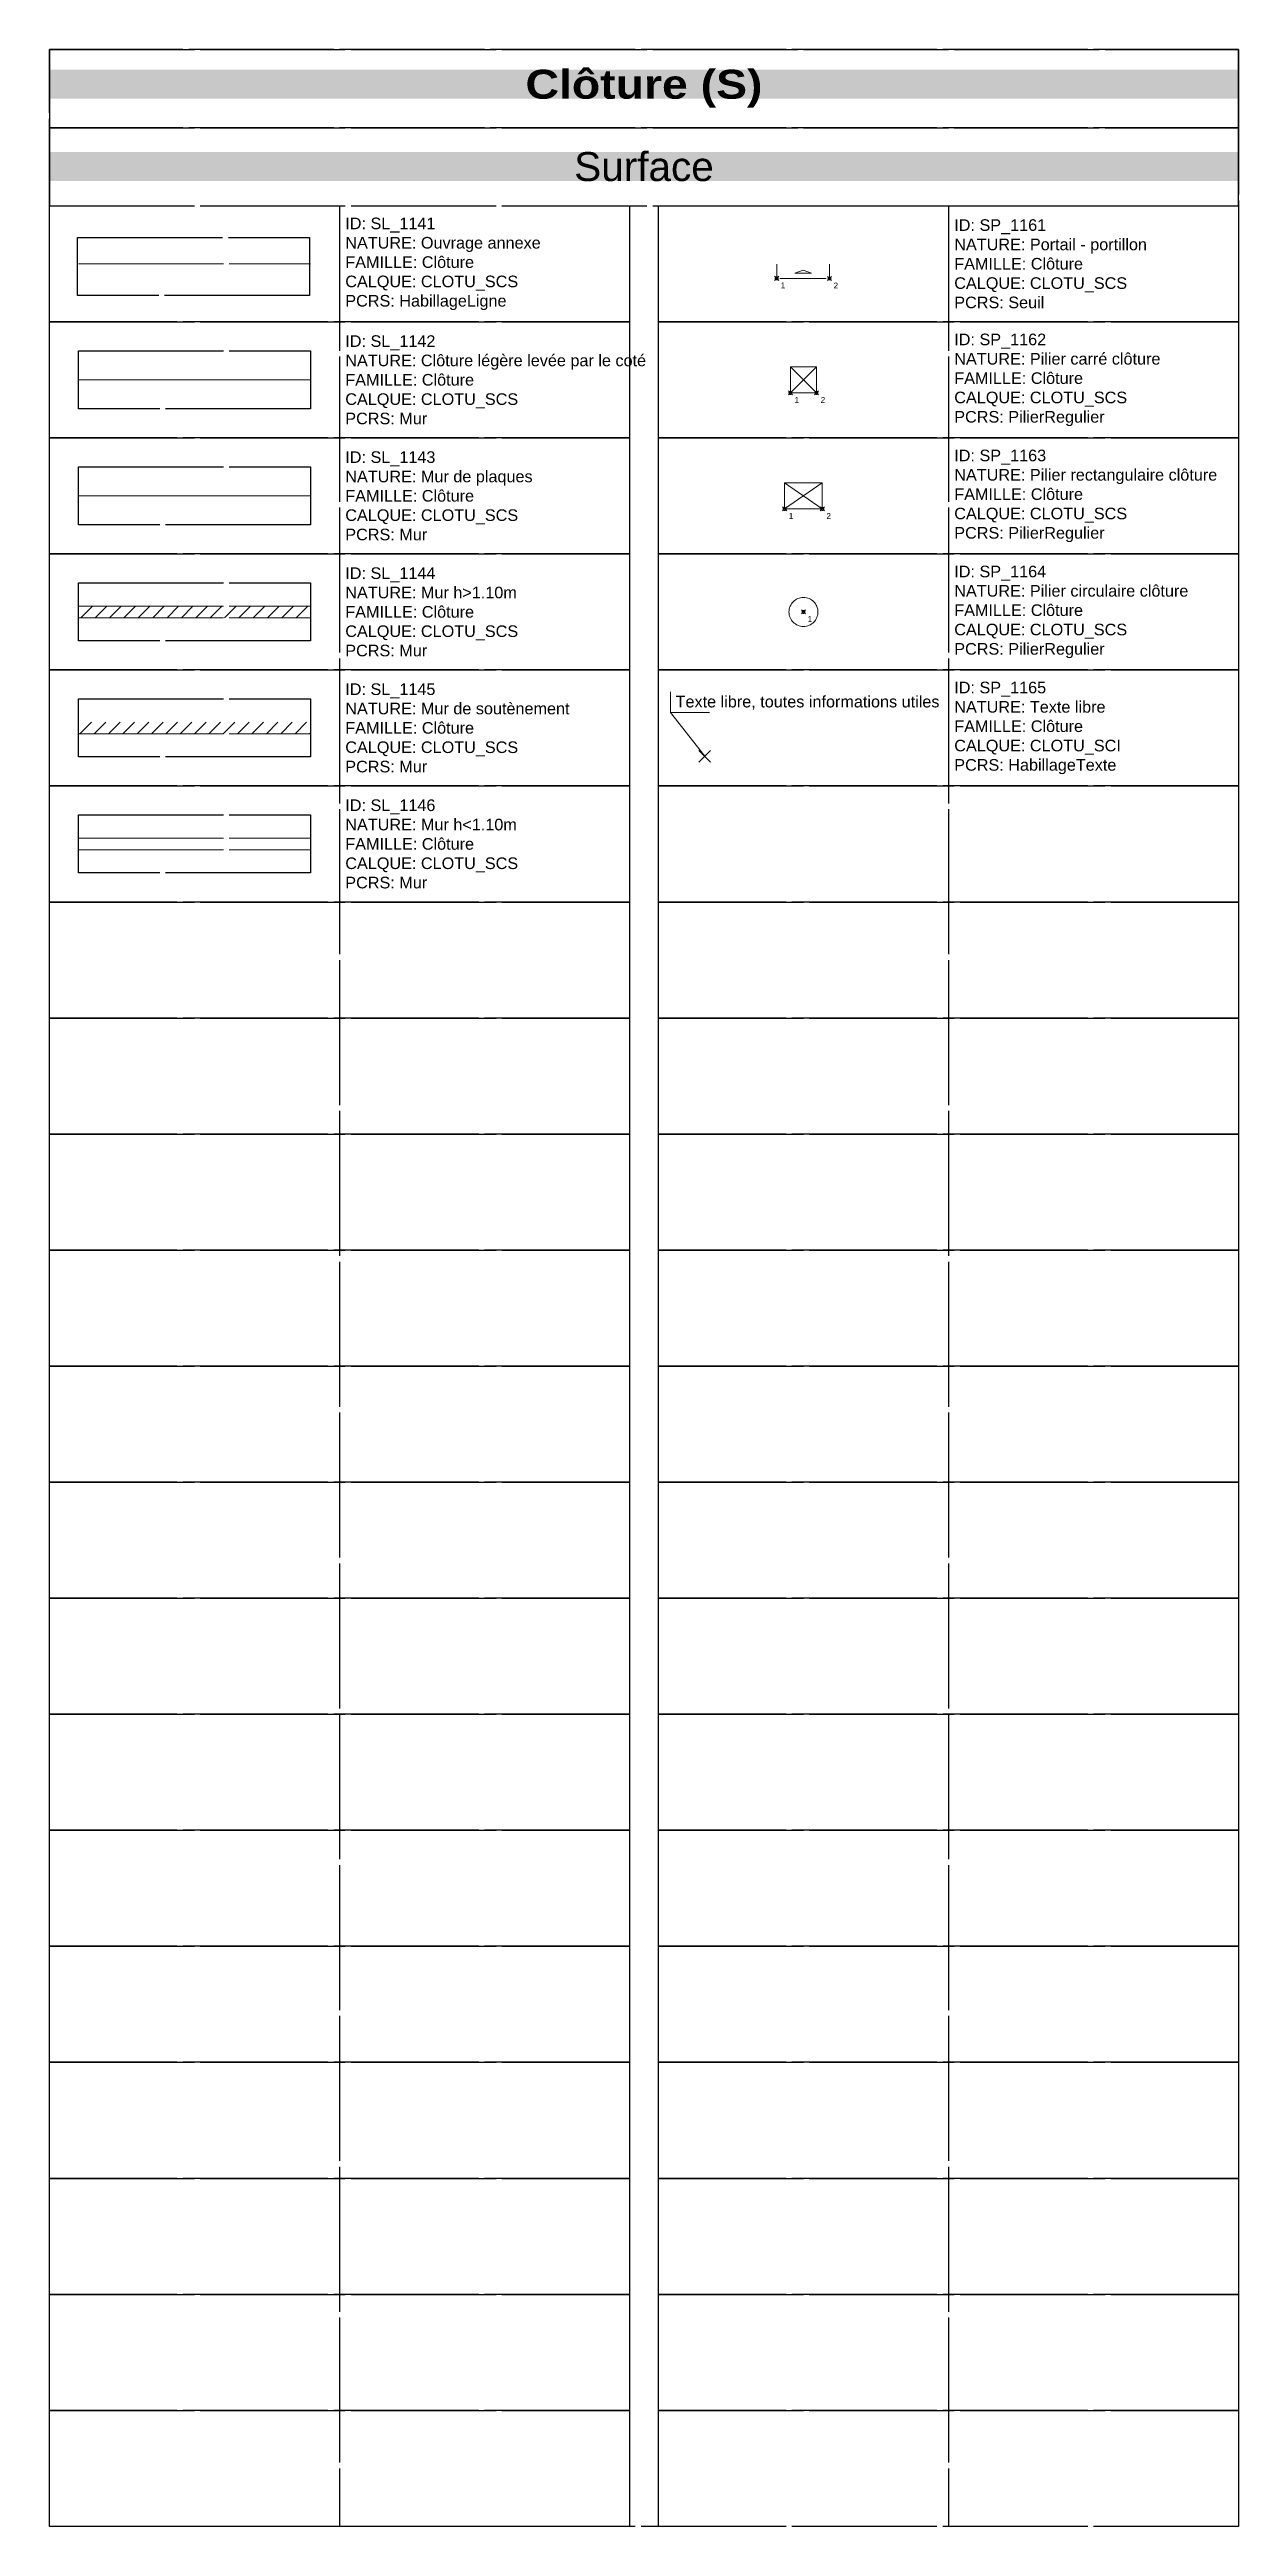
# Model space of a CAD drawing. Header units: metres. Extents: x 3067 to 3319, y 1703 to 1914.
# Drawn here: x 3088.05 to 3108.55, y 1703.17 to 1745.87 of the extents above; entities that cross this region are included whole.
import ezdxf

# ---------------------------------------------------------------- set-up
doc = ezdxf.new("R2010")
doc.units = ezdxf.units.M
doc.header["$PDMODE"] = 3
doc.header["$PDSIZE"] = 0.1
for name, pattern in [('SL_1141', [2.5, 2.5, 0]), ('SL_1144', [2.5, 2.5, 0]), ('SL_1145', [2.5, 2.5, 0]), ('SL_1146', [2.5, 2.5, 0]), ('Socle_Continu', [2.5, 2.5, 0])]:
    doc.linetypes.add(name, pattern=pattern)
doc.layers.get('0').update_dxf_attribs({"lineweight": 30})
for name, color, linetype, lineweight in [('1', 7, 'Socle_Continu', 30), ('2', 7, 'Socle_Continu', 30), ('3_sens et nbr de points', 7, 'Socle_Continu', 5), ('CLOTH_SCS', 212, 'Socle_Continu', 13), ('CLOTU_SCI', 212, 'Socle_Continu', 13), ('CLOTU_SCS', 212, 'Socle_Continu', 13)]:
    doc.layers.add(name, color=color, linetype=linetype, lineweight=lineweight)
doc.styles.get("Standard").update_dxf_attribs({"font": 'arial.ttf'})
doc.styles.add('Style_1', font='WINGDNG2.TTF')
doc.linetypes.add('SL_1142', pattern='A,0.5,0,["£",Style_1,S=0.1,R=0,X=0.2,Y=0],0.5', length=1)
doc.linetypes.add('SL_1143', pattern='A,0.5,0,["¢",Style_1,S=0.1,R=0,X=0.2,Y=-0.065],0.5', length=1)
pattern_1 = [(45, (0, 0), (-0.123743687, 0.123743687), [])]

msp = doc.modelspace()

# ---------------------------------------------------------------- texts
at = {"linetype": 'Socle_Continu', "char_height": 0.5, "width": 20.5, "attachment_point": 5, "bg_fill": 1, "box_fill_scale": 1, "bg_fill_transparency": 0}
for s, insert, bg_fill_color in [('{\\fArial Black|b0|i0|c0|p34;\\C256;\\c16777215;Clôture (S)}', (3098.299, 1745.192), 212), ('\\pxqc;Surface', (3098.299, 1743.845), 254)]:
    msp.add_mtext(s, dxfattribs=dict(at, insert=insert, bg_fill_color=bg_fill_color))
at = {"linetype": 'Socle_Continu', "char_height": 0.2, "width": 4.9, "attachment_point": 4}
for s, insert in [('ID: SL_1141\\PNATURE: Ouvrage annexe\\PFAMILLE: Clôture\\PCALQUE: CLOTU_SCS\\PPCRS: HabillageLigne', (3093.149, 1742.172)), ('ID: SP_1161\\PNATURE: Portail - portillon\\PFAMILLE: Clôture\\PCALQUE: CLOTU_SCS\\PPCRS: Seuil', (3103.649, 1742.172)), ('ID: SL_1142\\PNATURE: Clôture légère levée par le coté\\PFAMILLE: Clôture\\PCALQUE: CLOTU_SCS\\PPCRS: Mur', (3093.149, 1740.172)), ('ID: SP_1162\\PNATURE: Pilier carré clôture\\PFAMILLE: Clôture\\PCALQUE: CLOTU_SCS\\PPCRS: PilierRegulier', (3103.649, 1740.172)), ('ID: SL_1143\\PNATURE: Mur de plaques\\PFAMILLE: Clôture\\PCALQUE: CLOTU_SCS\\PPCRS: Mur', (3093.149, 1738.172)), ('ID: SP_1163\\PNATURE: Pilier rectangulaire clôture\\PFAMILLE: Clôture\\PCALQUE: CLOTU_SCS\\PPCRS: PilierRegulier', (3103.649, 1738.172)), ('ID: SL_1144\\PNATURE: Mur h>1.10m\\PFAMILLE: Clôture\\PCALQUE: CLOTU_SCS\\PPCRS: Mur', (3093.149, 1736.172)), ('ID: SP_1164\\PNATURE: Pilier circulaire clôture\\PFAMILLE: Clôture\\PCALQUE: CLOTU_SCS\\PPCRS: PilierRegulier', (3103.649, 1736.172)), ('ID: SL_1145\\PNATURE: Mur de soutènement\\PFAMILLE: Clôture\\PCALQUE: CLOTU_SCS\\PPCRS: Mur', (3093.149, 1734.172)), ('ID: SP_1165\\PNATURE: Texte libre\\PFAMILLE: Clôture\\PCALQUE: CLOTU_SCI\\PPCRS: HabillageTexte', (3103.649, 1734.172)), ('ID: SL_1146\\PNATURE: Mur h<1.10m\\PFAMILLE: Clôture\\PCALQUE: CLOTU_SCS\\PPCRS: Mur', (3093.149, 1732.172))]:
    msp.add_mtext(s, dxfattribs=dict(at, insert=insert))
at = {"layer": '3_sens et nbr de points', "linetype": 'Socle_Continu', "char_height": 0.1, "attachment_point": 1}
for s, insert in [('1', (3100.657, 1741.851)), ('2', (3101.568, 1741.848)), ('1', (3100.895, 1739.876)), ('2', (3101.345, 1739.876)), ('1', (3100.795, 1737.876)), ('2', (3101.445, 1737.876)), ('1', (3101.12, 1736.101))]:
    msp.add_mtext_dynamic_manual_height_columns(s, width=0.17351, gutter_width=1, heights=[0], dxfattribs=dict(at, insert=insert))

# ---------------------------------------------------------------- blocks, each defined once
blk = doc.blocks.new('SP_1161')
at = {"layer": 'CLOTU_SCS', "linetype": 'Socle_Continu'}
for p, q in [((0, 0), (0, 0.25)), ((0.057, 0), (0.854, 0)), ((0.455, 0.141), (0.313, 0.094)), ((0.313, 0.094), (0.598, 0.094)), ((0.598, 0.094), (0.455, 0.141)), ((0.911, 0.25), (0.911, 0))]:
    blk.add_line(p, q, dxfattribs=at)
at = {"layer": 'CLOTU_SCS', "linetype": 'Socle_Continu', "flags": 9}
for tag, p in [('ID', (1.36, 0.385)), ('NATURE', (1.36, 0.064)), ('CALQUE', (1.36, -0.579)), ('FAMILLE', (1.36, -0.257)), ('PCRS', (1.36, -0.9))]:
    blk.add_attdef(tag, p, '', height=0.2, dxfattribs=at)
blk = doc.blocks.new('SP_1162')
at = {"layer": 'CLOTU_SCS', "linetype": 'Socle_Continu'}
for p, q in [((0, 0), (0.45, 0.45)), ((0, 0.45), (0.45, 0))]:
    blk.add_line(p, q, dxfattribs=at)
at = {"layer": 'CLOTU_SCS', "linetype": 'Socle_Continu', "flags": 128}
blk.add_lwpolyline([(0.45, 0), (0, 0), (0, 0.45), (0.45, 0.45)], close=True, dxfattribs=at)
at = {"layer": 'CLOTU_SCS', "linetype": 'Socle_Continu', "flags": 9}
for tag, p in [('ID', (1.089, 0.299)), ('NATURE', (1.089, -0.022)), ('FAMILLE', (1.089, -0.344)), ('CALQUE', (1.089, -0.665)), ('PCRS', (1.089, -0.986))]:
    blk.add_attdef(tag, p, '', height=0.2, dxfattribs=at)
blk = doc.blocks.new('SP_1163')
at = {"layer": 'CLOTU_SCS', "linetype": 'Socle_Continu'}
for p, q in [((0, 0), (0.65, 0.45)), ((0, 0.45), (0.65, 0))]:
    blk.add_line(p, q, dxfattribs=at)
at = {"layer": 'CLOTU_SCS', "linetype": 'Socle_Continu', "flags": 128}
blk.add_lwpolyline([(0.65, 0), (0, 0), (0, 0.45), (0.65, 0.45)], close=True, dxfattribs=at)
at = {"layer": 'CLOTU_SCS', "linetype": 'Socle_Continu', "flags": 9}
for tag, p in [('ID', (1.211, 0.255)), ('NATURE', (1.211, -0.066)), ('FAMILLE', (1.211, -0.387)), ('CALQUE', (1.211, -0.709)), ('PCRS', (1.211, -1.03))]:
    blk.add_attdef(tag, p, '', height=0.2, dxfattribs=at)
blk = doc.blocks.new('SP_1164')
at = {"layer": 'CLOTU_SCS', "linetype": 'Socle_Continu'}
blk.add_circle((0, 0), 0.25, dxfattribs=at)
at = {"layer": 'CLOTU_SCS', "linetype": 'Socle_Continu', "flags": 9}
for tag, p in [('ID', (0.878, 0.051)), ('NATURE', (0.878, -0.27)), ('FAMILLE', (0.878, -0.592)), ('CALQUE', (0.878, -0.913)), ('PCRS', (0.878, -1.234))]:
    blk.add_attdef(tag, p, '', height=0.2, dxfattribs=at)
blk = doc.blocks.new('*U308')
at = {"layer": 'CLOTU_SCI', "linetype": 'Socle_Continu'}
blk.add_line((-0.591, 0.756), (0, 0), dxfattribs=at)
at = {"layer": 'CLOTU_SCI', "linetype": 'Socle_Continu', "flags": 128}
blk.add_lwpolyline([(0.082, 0.756), (-0.591, 0.756), (-0.591, 1.113)], dxfattribs=at)
at = {"layer": 'CLOTU_SCI', "linetype": 'Socle_Continu'}
blk.add_point((0, 0), dxfattribs=at)
blk.add_attdef('TXT', (-0.502, 0.843), '', height=0.2, dxfattribs=at)
at = {"layer": 'CLOTU_SCI', "linetype": 'Socle_Continu', "flags": 9}
for tag, p in [('NATURE', (1.967, -0.177)), ('ID', (1.967, 0.144)), ('FAMILLE', (1.967, -0.499)), ('CALQUE', (1.967, -0.82)), ('PCRS', (1.967, -1.141))]:
    blk.add_attdef(tag, p, '', height=0.2, dxfattribs=at)

# ---------------------------------------------------------------- hatches: boundary and pattern name
at = {"layer": 'CLOTH_SCS', "linetype": 'Socle_Continu'}
h = msp.add_hatch(dxfattribs=at)
h.set_pattern_fill('SL_1144', color=256, pattern_type=2)
h.set_pattern_definition(pattern_1)
h.paths.add_polyline_path([(3092.549, 1736.272), (3088.549, 1736.272), (3088.549, 1736.072), (3092.549, 1736.072)])
h = msp.add_hatch(dxfattribs=at)
h.set_pattern_fill('SL_1145', color=256, pattern_type=2)
h.set_pattern_definition(pattern_1)
h.paths.add_polyline_path([(3092.549, 1734.272), (3088.549, 1734.272), (3088.549, 1734.072), (3092.549, 1734.072)])

# ---------------------------------------------------------------- linework, layer by layer
at = {"linetype": 'Socle_Continu'}
for p, q in [((3093.049, 1743.172), (3093.049, 1703.172)), ((3103.549, 1743.172), (3103.549, 1703.172))]:
    msp.add_line(p, q, dxfattribs=at)
for points in [[(3088.049, 1744.519), (3108.549, 1744.519), (3108.549, 1745.866), (3088.049, 1745.866)], [(3088.049, 1743.172), (3108.549, 1743.172), (3108.549, 1744.519), (3088.049, 1744.519)], [(3088.049, 1743.172), (3098.049, 1743.172), (3098.049, 1741.172), (3088.049, 1741.172)], [(3098.549, 1743.172), (3108.549, 1743.172), (3108.549, 1741.172), (3098.549, 1741.172)], [(3088.049, 1741.172), (3098.049, 1741.172), (3098.049, 1739.172), (3088.049, 1739.172)], [(3098.549, 1741.172), (3108.549, 1741.172), (3108.549, 1739.172), (3098.549, 1739.172)], [(3088.049, 1739.172), (3098.049, 1739.172), (3098.049, 1737.172), (3088.049, 1737.172)], [(3098.549, 1739.172), (3108.549, 1739.172), (3108.549, 1737.172), (3098.549, 1737.172)], [(3088.049, 1737.172), (3098.049, 1737.172), (3098.049, 1735.172), (3088.049, 1735.172)], [(3098.549, 1737.172), (3108.549, 1737.172), (3108.549, 1735.172), (3098.549, 1735.172)], [(3088.049, 1735.172), (3098.049, 1735.172), (3098.049, 1733.172), (3088.049, 1733.172)], [(3098.549, 1735.172), (3108.549, 1735.172), (3108.549, 1733.172), (3098.549, 1733.172)], [(3088.049, 1733.172), (3098.049, 1733.172), (3098.049, 1731.172), (3088.049, 1731.172)], [(3098.549, 1733.172), (3108.549, 1733.172), (3108.549, 1731.172), (3098.549, 1731.172)], [(3088.049, 1731.172), (3098.049, 1731.172), (3098.049, 1729.172), (3088.049, 1729.172)], [(3098.549, 1731.172), (3108.549, 1731.172), (3108.549, 1729.172), (3098.549, 1729.172)], [(3088.049, 1729.172), (3098.049, 1729.172), (3098.049, 1727.172), (3088.049, 1727.172)], [(3098.549, 1729.172), (3108.549, 1729.172), (3108.549, 1727.172), (3098.549, 1727.172)], [(3088.049, 1727.172), (3098.049, 1727.172), (3098.049, 1725.172), (3088.049, 1725.172)], [(3098.549, 1727.172), (3108.549, 1727.172), (3108.549, 1725.172), (3098.549, 1725.172)], [(3088.049, 1725.172), (3098.049, 1725.172), (3098.049, 1723.172), (3088.049, 1723.172)], [(3098.549, 1725.172), (3108.549, 1725.172), (3108.549, 1723.172), (3098.549, 1723.172)], [(3088.049, 1723.172), (3098.049, 1723.172), (3098.049, 1721.172), (3088.049, 1721.172)], [(3098.549, 1723.172), (3108.549, 1723.172), (3108.549, 1721.172), (3098.549, 1721.172)], [(3088.049, 1721.172), (3098.049, 1721.172), (3098.049, 1719.172), (3088.049, 1719.172)], [(3098.549, 1721.172), (3108.549, 1721.172), (3108.549, 1719.172), (3098.549, 1719.172)], [(3088.049, 1719.172), (3098.049, 1719.172), (3098.049, 1717.172), (3088.049, 1717.172)], [(3098.549, 1719.172), (3108.549, 1719.172), (3108.549, 1717.172), (3098.549, 1717.172)], [(3088.049, 1717.172), (3098.049, 1717.172), (3098.049, 1715.172), (3088.049, 1715.172)], [(3098.549, 1717.172), (3108.549, 1717.172), (3108.549, 1715.172), (3098.549, 1715.172)], [(3088.049, 1715.172), (3098.049, 1715.172), (3098.049, 1713.172), (3088.049, 1713.172)], [(3098.549, 1715.172), (3108.549, 1715.172), (3108.549, 1713.172), (3098.549, 1713.172)], [(3088.049, 1713.172), (3098.049, 1713.172), (3098.049, 1711.172), (3088.049, 1711.172)], [(3098.549, 1713.172), (3108.549, 1713.172), (3108.549, 1711.172), (3098.549, 1711.172)], [(3088.049, 1711.172), (3098.049, 1711.172), (3098.049, 1709.172), (3088.049, 1709.172)], [(3098.549, 1711.172), (3108.549, 1711.172), (3108.549, 1709.172), (3098.549, 1709.172)], [(3088.049, 1709.172), (3098.049, 1709.172), (3098.049, 1707.172), (3088.049, 1707.172)], [(3098.549, 1709.172), (3108.549, 1709.172), (3108.549, 1707.172), (3098.549, 1707.172)], [(3088.049, 1707.172), (3098.049, 1707.172), (3098.049, 1705.172), (3088.049, 1705.172)], [(3098.549, 1707.172), (3108.549, 1707.172), (3108.549, 1705.172), (3098.549, 1705.172)], [(3088.049, 1705.172), (3098.049, 1705.172), (3098.049, 1703.172), (3088.049, 1703.172)], [(3098.549, 1705.172), (3108.549, 1705.172), (3108.549, 1703.172), (3098.549, 1703.172)]]:
    msp.add_lwpolyline(points, close=True, dxfattribs=at)
at = {"layer": '1', "color": 212, "linetype": 'Socle_Continu'}
msp.add_lwpolyline([(3088.049, 1745.866), (3108.549, 1745.866), (3108.549, 1703.172), (3088.049, 1703.172)], close=True, dxfattribs=at)
at = {"layer": '2', "linetype": 'Socle_Continu'}
for points in [[(3088.533, 1742.625), (3092.533, 1742.625), (3092.533, 1741.625), (3088.533, 1741.625)], [(3088.549, 1740.672), (3092.549, 1740.672), (3092.549, 1739.672), (3088.549, 1739.672)], [(3088.549, 1738.672), (3092.549, 1738.672), (3092.549, 1737.672), (3088.549, 1737.672)], [(3088.549, 1736.672), (3092.549, 1736.672), (3092.549, 1735.672), (3088.549, 1735.672)], [(3088.549, 1734.672), (3092.549, 1734.672), (3092.549, 1733.672), (3088.549, 1733.672)], [(3088.549, 1732.672), (3092.549, 1732.672), (3092.549, 1731.672), (3088.549, 1731.672)]]:
    msp.add_lwpolyline(points, close=True, dxfattribs=at)
at = {"layer": '3_sens et nbr de points', "linetype": 'Socle_Continu'}
for p, q in [((3100.551, 1741.958), (3100.622, 1741.887)), ((3100.551, 1741.958), (3100.622, 1741.887)), ((3100.551, 1741.887), (3100.622, 1741.958)), ((3101.462, 1741.954), (3101.533, 1741.884)), ((3101.462, 1741.884), (3101.533, 1741.954)), ((3100.789, 1739.982), (3100.86, 1739.912)), ((3100.789, 1739.982), (3100.86, 1739.912)), ((3100.789, 1739.912), (3100.86, 1739.982)), ((3101.239, 1739.982), (3101.31, 1739.912)), ((3101.239, 1739.912), (3101.31, 1739.982)), ((3100.689, 1737.982), (3100.76, 1737.912)), ((3100.689, 1737.982), (3100.76, 1737.912)), ((3100.689, 1737.912), (3100.76, 1737.982)), ((3101.339, 1737.982), (3101.41, 1737.912)), ((3101.339, 1737.912), (3101.41, 1737.982)), ((3101.014, 1736.207), (3101.085, 1736.137)), ((3101.014, 1736.207), (3101.085, 1736.137)), ((3101.014, 1736.137), (3101.085, 1736.207))]:
    msp.add_line(p, q, dxfattribs=at)
for centre in [(3100.587, 1741.922), (3101.497, 1741.919), (3100.824, 1739.947), (3101.274, 1739.947), (3100.724, 1737.947), (3101.374, 1737.947), (3101.049, 1736.172)]:
    msp.add_circle(centre, 0.025, dxfattribs=at)
at = {"layer": 'CLOTU_SCS', "linetype": 'SL_1141'}
msp.add_line((3088.549, 1742.172), (3092.549, 1742.172), dxfattribs=at)
at = {"layer": 'CLOTU_SCS', "linetype": 'SL_1142'}
msp.add_lwpolyline([(3088.549, 1740.172), (3092.549, 1740.172)], dxfattribs=at)
at = {"layer": 'CLOTU_SCS', "linetype": 'SL_1143'}
msp.add_lwpolyline([(3088.549, 1738.172), (3092.549, 1738.172)], dxfattribs=at)
at = {"layer": 'CLOTU_SCS', "linetype": 'SL_1144', "flags": 128}
for points in [[(3088.549, 1736.272), (3092.549, 1736.272)], [(3088.549, 1736.072), (3092.549, 1736.072)]]:
    msp.add_lwpolyline(points, dxfattribs=at)
at = {"layer": 'CLOTU_SCS', "linetype": 'SL_1145', "flags": 128}
msp.add_lwpolyline([(3088.549, 1734.072), (3092.549, 1734.072)], dxfattribs=at)
at = {"layer": 'CLOTU_SCS', "linetype": 'SL_1146', "flags": 128}
for points in [[(3088.549, 1732.272), (3092.549, 1732.272)], [(3088.549, 1732.072), (3092.549, 1732.072)]]:
    msp.add_lwpolyline(points, dxfattribs=at)

# ---------------------------------------------------------------- block references
at = {"layer": 'CLOTU_SCI', "linetype": 'Socle_Continu'}
msp.add_blockref('*U308', (3099.346, 1733.683), dxfattribs=at).add_auto_attribs({'TXT': 'Texte libre, toutes informations utiles'})
at = {"layer": 'CLOTU_SCS', "linetype": 'Socle_Continu'}
for name, p in [('SP_1161', (3100.587, 1741.919)), ('SP_1162', (3100.824, 1739.947)), ('SP_1163', (3100.724, 1737.947)), ('SP_1164', (3101.049, 1736.172))]:
    msp.add_blockref(name, p, dxfattribs=at)

msp.set_redraw_order([(e.dxf.handle, doc.entitydb.next_handle()) for e in msp.query("TEXT MTEXT ATTDEF DIMENSION ARC_DIMENSION")])  # texts and dimensions are drawn at this point

doc.saveas('drawing.dxf')
